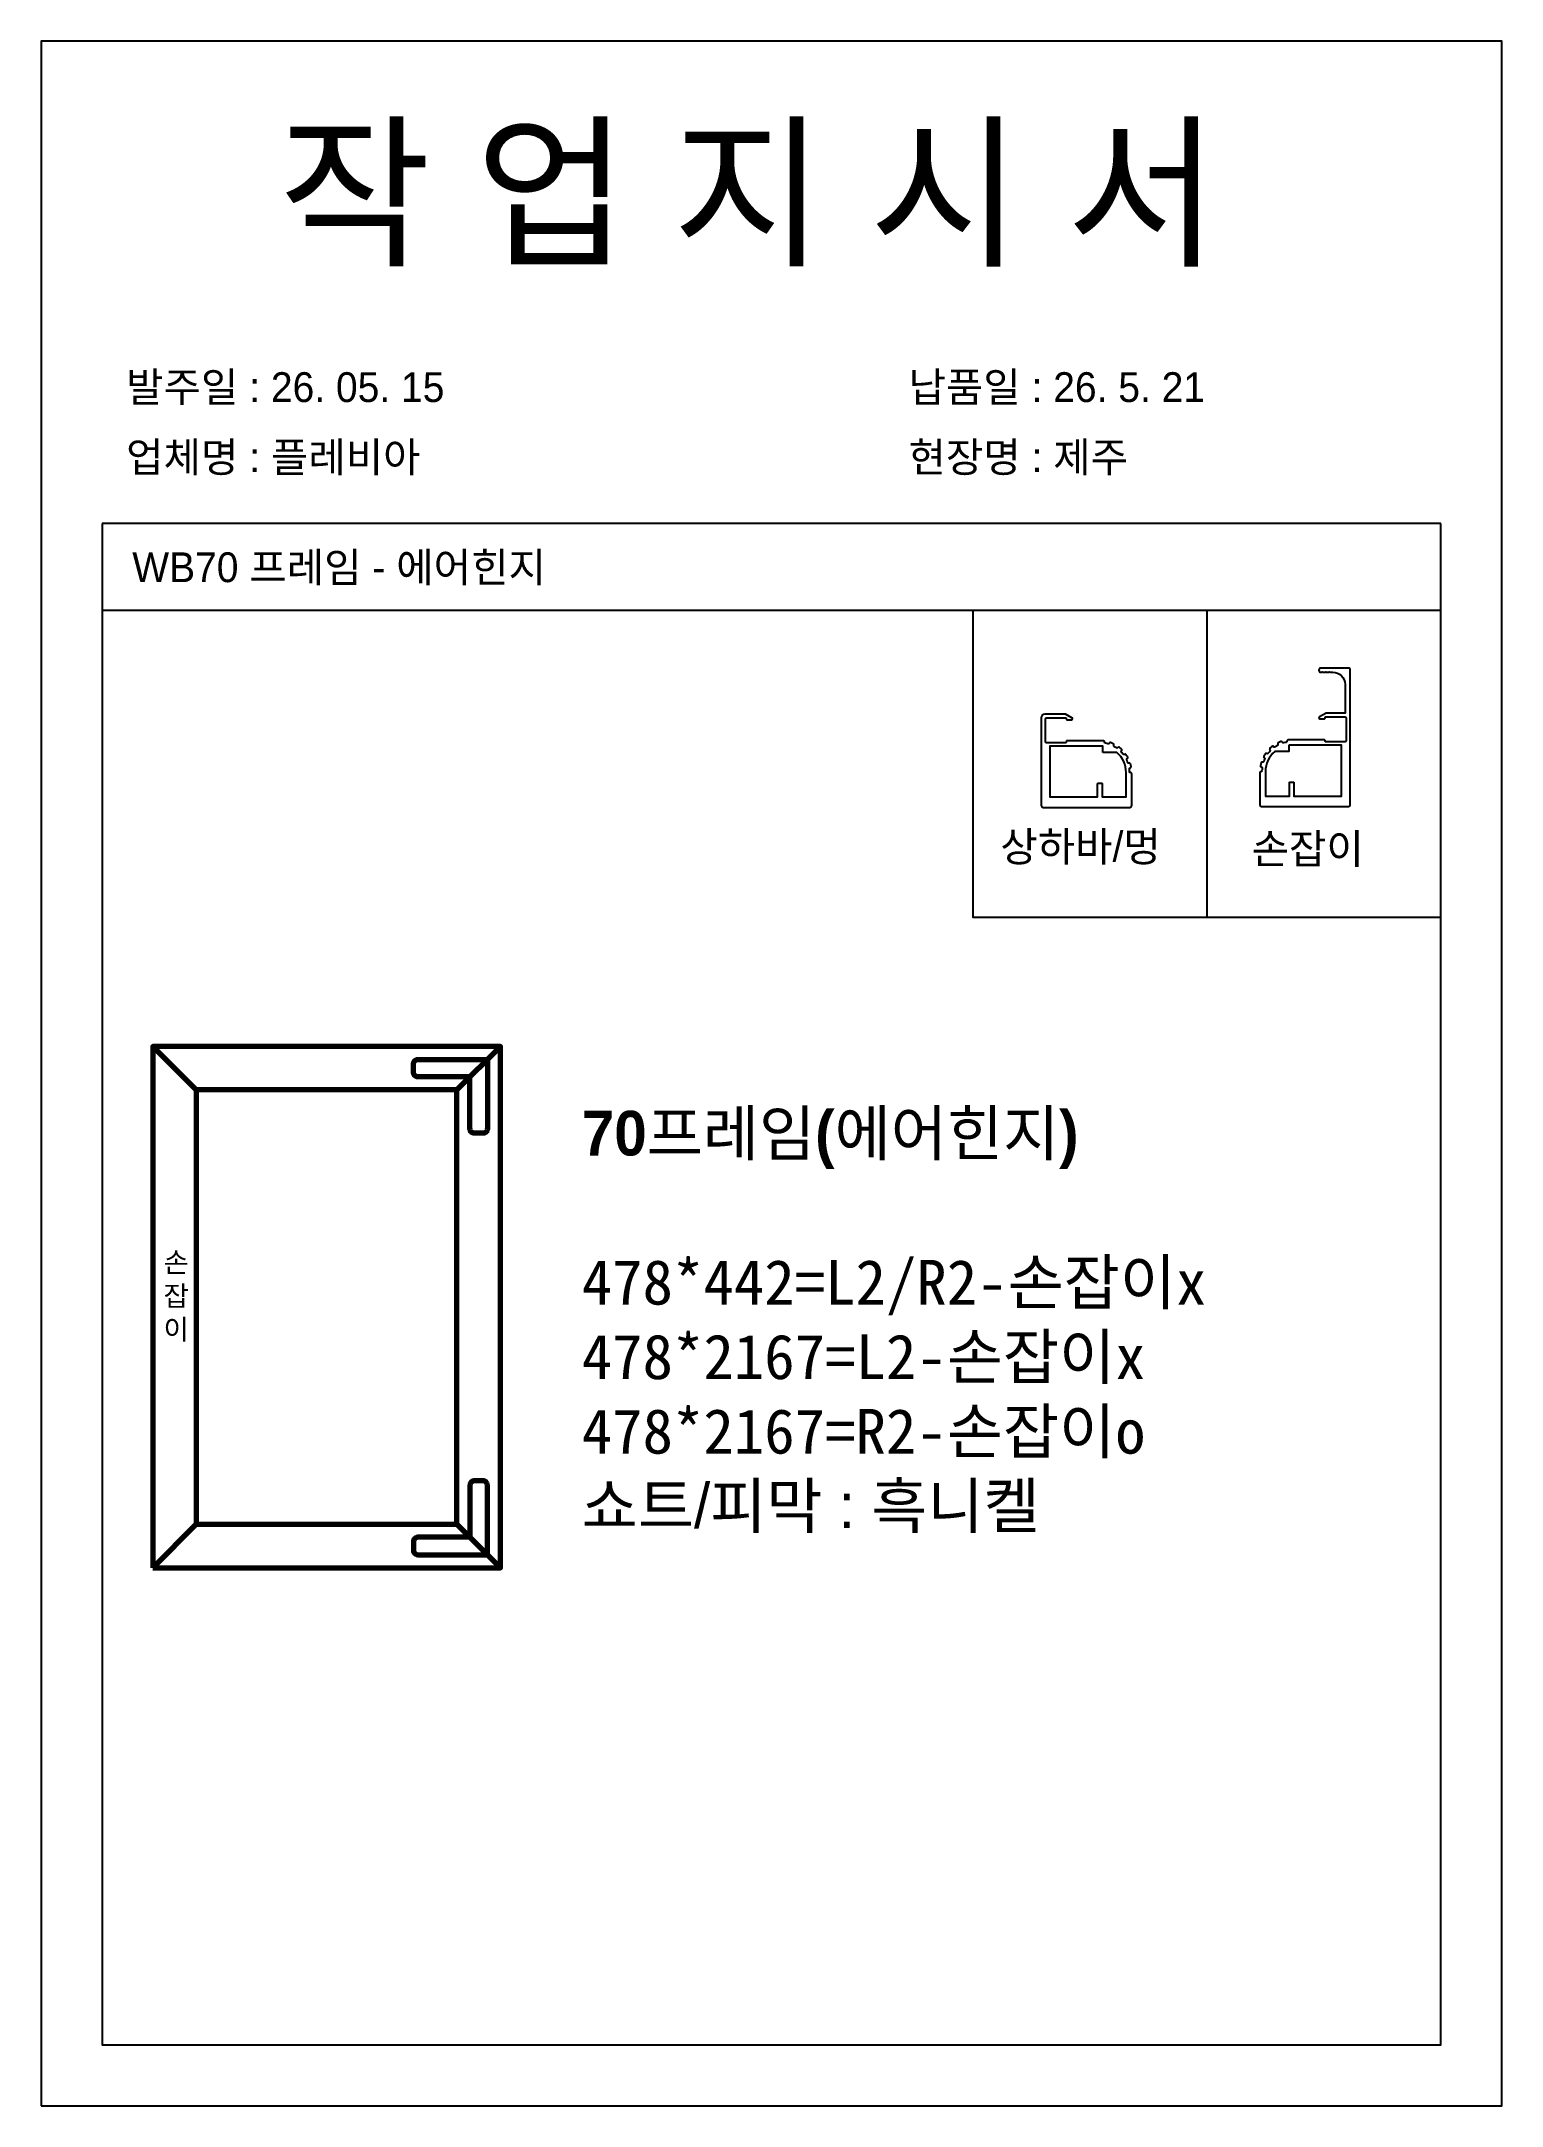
# Model space of a CAD drawing. Header units: millimetres. Extents: x -44117 to 256353, y -2095463 to 65325.
# Drawn here: x 122698 to 124378, y -946412 to -944036 of the extents above; entities that cross this region are included whole.
import ezdxf

# ---------------------------------------------------------------- set-up
doc = ezdxf.new("R2010")
doc.units = ezdxf.units.MM
doc.header["$LTSCALE"] = 10
doc.layers.add('Layer1', color=7, linetype='Continuous', lineweight=70)

msp = doc.modelspace()

# ---------------------------------------------------------------- texts
at = {"attachment_point": 1}
for s, width, heights, insert, char_height in [('{\\fGulim|b0|i0|c129|p50;작 업 지 시 서}', 3307.3198183, [-155.84554], (122971.23922, -944139.9811), 140), ('{\\fGulim|b0|i0|c129|p50;발주일 : 26. 05. 15}', 3307.3198183, [38.18216], (122796.02987, -944416.70152), 34.3), ('{\\fGulim|b0|i0|c129|p50;납품일 : 26. 5. 21}', 3307.3198183, [37.67976], (123696.00785, -944416.70152), 34.3), ('{\\fGulim|b0|i0|c129|p50;업체명 : 플레비아}', 3307.3198183, [36.11279], (122796.02987, -944497.3577), 34.3), ('{\\fGulim|b0|i0|c129|p50;현장명 : 제주}', 3307.3198183, [38.2735], (123696.00785, -944497.3577), 34.3), ('{\\fGulim|b0|i0|c129|p50;WB70 프레임 - 에어힌지}', 3307.3198183, [-38.22783], (122803.07207, -944624.0238), 34.3), ('{\\fGulim|b0|i0|c129|p50;상하바/멍}', 3307.3198183, [-41.60759], (123801.60039, -944945.54977), 34.3), ('{\\fGulim|b0|i0|c129|p50;손잡이}', 3307.3198183, [-38.18216], (124090.67554, -944948.03653), 34.3), ('{\\fGulim|b1|i0|c129|p50;70프레임(에어힌지)}\\P\\P478*442=L2/R2-{\\fGulim|b0|i0|c129|p50;손잡이}x\\P478*2167=L2-{\\fGulim|b0|i0|c129|p50;손잡이}x\\P478*2167=R2-{\\fGulim|b0|i0|c129|p50;손잡이}o\\P{\\fGulim|b0|i0|c129|p50;쇼트/피막 : 흑니켈}', 3307.3198183, [779.44612], (123320.08564, -945266.78442), 51.45), ('{\\fGulim|b0|i0|c129|p50;손\\P잡\\P이}', 291.2862081, [-105.28252], (122839.03157, -945429.45222), 23.205)]:
    msp.add_mtext_dynamic_manual_height_columns(s, width=width, gutter_width=12.5, heights=heights, dxfattribs=dict(at, insert=insert, char_height=char_height))

# ---------------------------------------------------------------- linework, layer by layer
for p, q in [((124308.43262, -944590.98831), (122768.43262, -944590.98831)), ((124308.43262, -944690.98831), (122768.43262, -944690.98831)), ((124039.15283, -944690.98831), (124039.15283, -945044.00688))]:
    msp.add_line(p, q)
for points in [[(122698.43262, -946411.81859), (124378.43262, -946411.81859), (124378.43262, -944035.81859), (122698.43262, -944035.81859)], [(124308.43262, -944690.98831), (123769.87305, -944690.98831), (123769.87305, -945044.00688), (124308.43262, -945044.00688)]]:
    msp.add_lwpolyline(points, close=True)
msp.add_lwpolyline([(122768.43262, -944590.98831), (122768.43262, -946341.81859), (124308.43262, -946341.81859), (124308.43262, -944590.98831)])
at = {"color": 7}
for points in [[(124177.04574, -944761.81007, 0.2301863539), (124179.14434, -944761.81007, -0.2466321039), (124181.00413, -944761.78821, 0.118515719), (124182.09504, -944762.05048), (124184.12287, -944762.05048, -0.4173893777), (124198.19364, -944775.96966), (124198.19364, -944809.25697), (124176.39126, -944809.25697), (124169.02709, -944813.31433, 0.855700792), (124169.39364, -944815.65697), (124174.19364, -944815.65697, 0.4142135624), (124175.39364, -944814.45697), (124175.39364, -944814.05697, -0.4142135624), (124176.19364, -944813.25697), (124198.19364, -944813.25697, -0.4142135624), (124199.39364, -944814.45697), (124199.39364, -944840.85697, -0.4142135624), (124198.19364, -944842.05697), (124176.19364, -944842.05697, -0.4142135624), (124175.39364, -944841.25697), (124175.39364, -944840.85698, 0.4142135624), (124174.19364, -944839.65698), (124137.00376, -944839.65698, 0.0308511276), (124132.47543, -944839.93665, 0.4241230691), (124131.43786, -944841.31525, -0.4043730092), (124130.4802, -944842.6812, 0.022416536), (124127.48242, -944843.4009, -0.4043730092), (124126.00901, -944842.6186, 0.424123069), (124124.45866, -944841.86131, 0.022416536), (124121.41166, -944843.12342, 0.4241230691), (124120.85089, -944844.75517, -0.4043730092), (124120.3622, -944846.35019, 0.022416536), (124117.73354, -944847.96104, -0.4043730092), (124116.0905, -944847.67234, 0.424123069), (124114.38201, -944847.43119, 0.022416536), (124111.87415, -944849.5731, 0.4241230691), (124111.84507, -944851.29828, -0.4043730092), (124111.87319, -944852.96625, 0.022416536), (124109.87096, -944855.31056, -0.4043730092), (124108.21913, -944855.54371, 0.424123069), (124106.51974, -944855.84232, 0.022416536), (124104.79651, -944858.65437, 0.4241230691), (124105.30196, -944860.3041, -0.4043730092), (124105.84413, -944861.88174, 0.022416536), (124104.66433, -944864.73003, -0.4043730092), (124103.16539, -944865.46222, 0.4241230691), (124101.64145, -944866.27135, 0.022416536), (124100.87154, -944869.47828, 0.424123069), (124101.86204, -944870.89107, -0.4043730092), (124102.8652, -944872.22396, 0.022416536), (124102.62331, -944875.29743, -0.4043730092), (124101.424, -944876.45698), (124101.40376, -944876.45698, 0.4142135624), (124100.20376, -944877.65698), (124100.20376, -944914.45048, 0.4142135624), (124102.20376, -944916.45048), (124202.19364, -944916.45048, 0.4142135624), (124204.19364, -944914.45048), (124204.19364, -944759.25048, 0.4142135624), (124202.19364, -944757.25048), (124170.19364, -944757.25048, 0.4142135624), (124168.19364, -944759.25048), (124168.19364, -944760.05048, 0.4142135624), (124170.19364, -944762.05048, 0.1244779229), (124171.14434, -944761.81007, -0.2466321039), (124173.00413, -944761.78821, 0.2404082058), (124175.18595, -944761.78821, -0.2466321039), (124177.04574, -944761.81007)], [(124133.39364, -944846.05698), (124133.39364, -944853.25698), (124117.35892, -944853.25698, 0.2205202393), (124106.60376, -944876.45698), (124106.60376, -944904.45698), (124134.19364, -944904.45698), (124134.19364, -944889.25698, -0.4142135624), (124134.99364, -944888.45698), (124138.59364, -944888.45698, -0.4142135624), (124139.39364, -944889.25698), (124139.39364, -944904.45698), (124194.19364, -944904.45698), (124194.19364, -944846.05698), (124133.39364, -944846.05698)], [(124133.39364, -944846.05698), (124133.39364, -944853.25698), (124117.35892, -944853.25698, 0.2205202393), (124106.60376, -944876.45698), (124106.60376, -944904.45698), (124134.19364, -944904.45698), (124134.19364, -944889.25698, -0.4142135624), (124134.99364, -944888.45698), (124138.59364, -944888.45698, -0.4142135624), (124139.39364, -944889.25698), (124139.39364, -944904.45698), (124194.19364, -944904.45698), (124194.19364, -944846.05698), (124133.39364, -944846.05698)]]:
    msp.add_lwpolyline(points, format="xyb", close=True, dxfattribs=at)
for points in [[(123850.79356, -944917.55361), (123950.78343, -944917.55361, 0.4142135624), (123952.78343, -944915.55361), (123952.78343, -944878.76011, 0.4142135624), (123951.58343, -944877.56011), (123951.5632, -944877.56011, -0.4043730092), (123950.36389, -944876.40056, 0.022416536), (123950.122, -944873.3271, -0.4043730092), (123951.12516, -944871.99421, 0.424123069), (123952.11566, -944870.58142, 0.022416536), (123951.34575, -944867.37449, 0.424123069), (123949.82181, -944866.56536, -0.4043730092), (123948.32287, -944865.83317, 0.022416536), (123947.14307, -944862.98488, -0.4043730092), (123947.68524, -944861.40724, 0.424123069), (123948.19069, -944859.75751, 0.022416536), (123946.46746, -944856.94545, 0.424123069), (123944.76807, -944856.64685, -0.4043730092), (123943.11624, -944856.41369, 0.022416536), (123941.11401, -944854.06939, -0.4043730092), (123941.14213, -944852.40142, 0.4241230691), (123941.11305, -944850.67624, 0.022416536), (123938.60518, -944848.53432, 0.424123069), (123936.8967, -944848.77547, -0.4043730092), (123935.25366, -944849.06418, 0.022416536), (123932.625, -944847.45333, -0.4043730092), (123932.13631, -944845.85831, 0.424123069), (123931.57554, -944844.22655, 0.022416536), (123928.52854, -944842.96444, 0.4241230691), (123926.97819, -944843.72174, -0.4043730092), (123925.50478, -944844.50404, 0.022416536), (123922.507, -944843.78434, -0.4043730092), (123921.54934, -944842.41839, 0.424123069), (123920.51177, -944841.03979, 0.0308511276), (123915.98343, -944840.76011), (123878.79356, -944840.76011, 0.4142135624), (123877.59356, -944841.96011), (123877.59356, -944842.36011, -0.4142135624), (123876.79356, -944843.16011), (123854.79356, -944843.16011, -0.4142135624), (123853.59356, -944841.96011), (123853.59356, -944815.56011, -0.4142135624), (123854.79356, -944814.36011), (123876.79356, -944814.36011, -0.4142135624), (123877.59356, -944815.16011), (123877.59356, -944815.56011, 0.4142135624), (123878.79356, -944816.76011), (123883.59356, -944816.76011, 0.855700792), (123883.96011, -944814.41746), (123876.59594, -944810.36011), (123852.79356, -944810.36011, 0.4142135624), (123848.79356, -944814.36011), (123848.79356, -944915.55361, 0.4142135623), (123850.79356, -944917.55361)], [(123919.59356, -944854.36011), (123919.59356, -944847.16011), (123858.79356, -944847.16011), (123858.79356, -944905.56011), (123913.59356, -944905.56011), (123913.59356, -944890.36011, -0.4142135624), (123914.39356, -944889.56011), (123917.99356, -944889.56011, -0.4142135624), (123918.79356, -944890.36011), (123918.79356, -944905.56011), (123946.38343, -944905.56011), (123946.38343, -944877.56011, 0.2205202393), (123935.62828, -944854.36011), (123919.59356, -944854.36011)]]:
    msp.add_lwpolyline(points, format="xyb", close=True)
at = {"layer": 'Layer1'}
for p, q in [((122876.59125, -945242.64716), (122826.59125, -945192.64716)), ((123176.59125, -945242.64716), (123226.59125, -945192.64716)), ((123226.59125, -945192.64716), (123176.59125, -945242.64716)), ((122876.59125, -945742.64716), (122826.59125, -945792.64716)), ((123226.59125, -945792.64716), (123176.59125, -945742.64716))]:
    msp.add_line(p, q, dxfattribs=at)
for points in [[(122826.59125, -945792.64716), (123226.59125, -945792.64716), (123226.59125, -945192.64716), (122826.59125, -945192.64716)], [(122876.59125, -945742.64716), (123176.59125, -945742.64716), (123176.59125, -945242.64716), (122876.59125, -945242.64716)]]:
    msp.add_lwpolyline(points, close=True, dxfattribs=at)
for points in [[(123206.59125, -945292.64716), (123196.59125, -945292.64716, -0.4142135624), (123191.59125, -945287.64716), (123191.59125, -945227.64716), (123131.59125, -945227.64716, -0.4142135624), (123126.59125, -945222.64716), (123126.59125, -945212.64716, -0.4142135624), (123131.59125, -945207.64716), (123211.59125, -945207.64716), (123211.59125, -945287.64716, -0.4142135624)], [(123206.59125, -945692.64716), (123196.59125, -945692.64716, 0.4142135624), (123191.59125, -945697.64716), (123191.59125, -945757.64716), (123131.59125, -945757.64716, 0.4142135624), (123126.59125, -945762.64716), (123126.59125, -945772.64716, 0.4142135624), (123131.59125, -945777.64716), (123211.59125, -945777.64716), (123211.59125, -945697.64716, 0.4142135624)]]:
    msp.add_lwpolyline(points, format="xyb", close=True, dxfattribs=at)

msp.set_redraw_order([(e.dxf.handle, doc.entitydb.next_handle()) for e in msp.query("TEXT MTEXT ATTDEF DIMENSION ARC_DIMENSION")])  # texts and dimensions are drawn at this point

doc.saveas('drawing.dxf')
